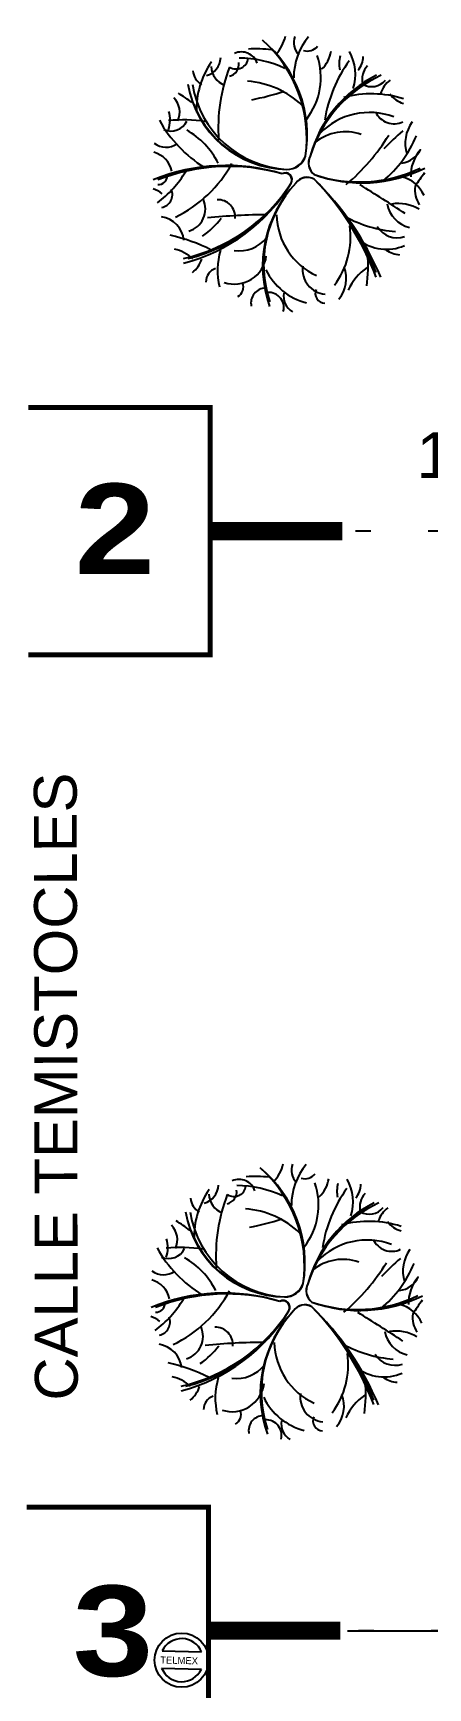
# Model space of a CAD drawing. Header units: millimetres. Extents: x -101 to 3415, y -52 to 1366.
# Drawn here: x 81.6 to 84.18, y 142.02 to 152.85 of the extents above; entities that cross this region are included whole.
import ezdxf
from ezdxf.enums import TextEntityAlignment as Align

# ---------------------------------------------------------------- set-up
doc = ezdxf.new("R2010")
doc.units = ezdxf.units.MM
doc.linetypes.add('XR EJES SUPERIORES$0$DASHDOT2', pattern=[0.5, 0.25, -0.125, 0, -0.125])
for name, color, linetype in [('00_ARQ', 8, 'Continuous'), ('XR EJES SUPERIORES$0$A-COTAS', 8, 'Continuous'), ('XR EJES SUPERIORES$0$A-EJES', 8, 'XR EJES SUPERIORES$0$DASHDOT2')]:
    doc.layers.add(name, color=color, linetype=linetype)
doc.styles.add('XR COLUMNAS SUPERIORES$0$XR BASES$0$XREF EJES$0$Standard', font='arial.ttf')
doc.styles.add('XR COLUMNAS SUPERIORES$0$XR COLUMNAS OFICINAS$0$XREF EJES$0$Standard', font='arial.ttf')
doc.styles.add('XR COLUMNAS SUPERIORES$0$XR PLANTA TIPO DE OFICINAS$0$XREF EJES$0$Standard', font='arial.ttf')
doc.styles.add('XR COLUMNAS SUPERIORES$0$XR SIMBOLOGIAS DE CORTES$0$XREF EJES$0$Standard', font='arial.ttf')
doc.styles.add('XR COLUMNAS$0$XR BASES$0$XREF EJES$0$Standard', font='arial.ttf')
doc.styles.add('XR COLUMNAS$0$XR COLUMNAS OFICINAS$0$XREF EJES$0$Standard', font='arial.ttf')
doc.styles.add('XR COLUMNAS$0$XR PLANTA TIPO DE OFICINAS$0$XREF EJES$0$Standard', font='arial.ttf')
doc.styles.add('XR COLUMNAS$0$XR SIMBOLOGIAS DE CORTES$0$XREF EJES$0$Standard', font='arial.ttf')
doc.styles.add('XR EJES SUPERIORES$0$protot1', font='')
doc.styles.add('XR EJES SUPERIORES$0$Standard', font='arial.ttf')
doc.styles.add('XR EJES SUPERIORES$0$XR BASES$0$XREF EJES$0$Standard', font='arial.ttf')
doc.styles.add('XR EJES SUPERIORES$0$XR COLUMNAS OFICINAS$0$XREF EJES$0$Standard', font='arial.ttf')
doc.styles.add('XR EJES SUPERIORES$0$XR PLANTA TIPO DE OFICINAS$0$XREF EJES$0$Standard', font='arial.ttf')
doc.styles.add('XR EJES SUPERIORES$0$XR SIMBOLOGIAS DE CORTES$0$XREF EJES$0$Standard', font='arial.ttf')
doc.styles.add('XR LINDERO N$0$MANOTEX1', font='MANOTEX1.shx')
doc.styles.add('XR LINDERO N$0$Standard', font='arial.ttf')
doc.styles.get('XR EJES SUPERIORES$0$protot1').set_extended_font_data('Arial Black')
doc.dimstyles.new('XR EJES SUPERIORES$0$PAÑOS50', dxfattribs={"dimscale": 0.5, "dimtxt": 0.6, "dimasz": 0.3, "dimexe": 0.18, "dimexo": 0.1, "dimgap": 0.09, "dimtad": 0, "dimtih": 1, "dimtoh": 1, "dimzin": 0, "dimdsep": 46, "dimtxsty": 'XR EJES SUPERIORES$0$Standard', "dimblk": 'XR EJES SUPERIORES$0$_ArchTick', "dimcen": 0.09, "dimclrd": 256, "dimclre": 256, "dimclrt": 2, "dimadec": 0, "dimazin": 0, "dimtfac": 1, "dimtix": 1, "dimtmove": 2, "dimatfit": 3, "dimldrblk": 'XR EJES SUPERIORES$0$_ArchTick', "dimfxl": 0.18, "dimtvp": 0.18, "dimtolj": 1, "dimtzin": 0, "dimarcsym": 0})
pattern_1 = [(45, (96.186, 103.677), (-6.73519, 6.73519), []), (45, (100.676, 103.677), (-6.73519, 6.73519), [])]

msp = doc.modelspace()

# ---------------------------------------------------------------- texts
at = {"layer": '00_ARQ', "color": 8, "style": 'XR LINDERO N$0$Standard'}
msp.add_text('CALLE TEMISTOCLES', height=0.28, rotation=90.1017, dxfattribs=at).set_placement((81.894, 143.902, -1130.497))

# ---------------------------------------------------------------- blocks, each defined once
blk = doc.blocks.new('XR LINDERO N$0$ARBOL14')
for points in [[(0.083, 0.129, 0.251969), (-0.217, 0.879)], [(0.083, 0.129, 0.259843), (-0.217, 0.879)], [(0.083, 0.129, 0.259843), (-0.217, 0.879)], [(0.083, 0.129, 0.267717), (-0.217, 0.879)], [(-0.127, 0.789, 0.125984), (-0.067, 0.909)], [(-0.007, 0.909, 0.275591), (0.023, 0.789)], [(0.083, 0.909, 0.173228), (-0.007, 0.639)], [(-0.577, 0.639, 0.330709), (-0.487, 0.759)], [(-0.427, 0.699, 0.559055), (-0.307, 0.759)], [(-0.247, 0.729, 0.433071), (-0.397, 0.789)], [(-0.067, 0.699, 0.110236), (-0.367, 0.759)], [(-0.157, 0.819, 0.03937), (-0.307, 0.819)], [(0.053, 0.819, 0.314961), (0.143, 0.849)], [(0.083, 0.369, 0.251969), (0.143, 0.789)], [(0.173, 0.699, 0.173228), (0.233, 0.819)], [(0.353, 0.759, 0.11811), (0.203, 0.369)], [(0.293, 0.789, 0.11811), (0.293, 0.699)], [(0.383, 0.579, 0.204724), (0.353, 0.819)], [(0.413, 0.699, 0.165354), (0.443, 0.789)], [(-0.667, 0.669, 0.228346), (-0.607, 0.579)], [(-0.547, 0.729, 0.15748), (-0.637, 0.399)], [(-0.547, 0.699, 0.307087), (-0.457, 0.579)], [(-0.427, 0.699, 0.110236), (-0.487, 0.219)], [(-0.427, 0.639, 0.385827), (-0.367, 0.729)], [(0.563, 0.669, 0.212598), (0.113, 0.129)], [(0.533, 0.669, 0.204724), (0.113, 0.129)], [(0.533, 0.669, 0.212598), (0.113, 0.129)], [(0.533, 0.669, 0.212598), (0.113, 0.129)], [(0.473, 0.729, 0.244094), (0.443, 0.609, 0.377953), (0.593, 0.639)], [(-0.697, 0.579, 0.354331), (-0.037, 0.039)], [(-0.697, 0.579, 0.354331), (-0.037, 0.039)], [(-0.697, 0.579, 0.362205), (-0.037, 0.039)], [(-0.667, 0.579, 0.354331), (-0.037, 0.039)], [(0.053, 0.459, 0.173228), (-0.307, 0.609)], [(-0.277, 0.489, 0.031496), (-0.067, 0.549)], [(0.713, 0.519, 0.141732), (0.323, 0.519)], [(0.623, 0.639, 0.15748), (0.563, 0.549)], [(0.623, 0.549, 0.173228), (0.713, 0.489)], [(-0.757, 0.339, 0.314961), (-0.787, 0.489)], [(-0.667, 0.459, 0.031496), (-0.757, 0.519)], [(-0.877, 0.339, 0.125984), (-0.577, 0.039)], [(-0.847, 0.279, 0.393701), (-0.697, 0.339)], [(-0.817, 0.279, 0.173228), (-0.817, 0.399)], [(-0.577, 0.339, 0.055118), (-0.817, 0.339)], [(0.653, 0.399, 0.299213), (0.173, 0.279)], [(0.533, 0.429, 0.417323), (0.713, 0.369)], [(0.773, 0.369, 0.228346), (0.743, 0.159)], [(-0.487, 0.069, 0.149606), (-0.697, 0.279)], [(0.443, 0.279, 0.259843), (0.143, 0.219)], [(0.353, -0.051, 0.07874), (0.623, 0.279)], [(0.713, 0.309, 0.023622), (0.593, 0.189)], [(0.593, -0.021, 0.125984), (0.803, 0.279)], [(-0.907, 0.189, 0.330709), (-0.757, 0.189)], [(-0.787, 0.009, 0.275591), (-0.907, 0.129)], [(-0.037, 0.039, 0.314961), (0.083, 0.129)], [(-0.037, 0.039, 0.322835), (0.083, 0.129)], [(-0.037, 0.039, 0.322835), (0.083, 0.129)], [(-0.037, 0.039, 0.330709), (0.083, 0.129)], [(0.113, 0.129, 0.354331), (0.143, 0.009)], [(0.113, 0.129, 0.362205), (0.143, 0.009)], [(0.113, 0.129, 0.362205), (0.143, 0.009)], [(0.113, 0.129, 0.370079), (0.143, 0.009)], [(0.713, 0.099, 0.244094), (0.833, 0.189, 0.188976), (0.773, 0.009)], [(-0.067, 0.009, 0.173228), (-0.907, -0.051)], [(-0.067, 0.009, 0.173228), (-0.907, -0.051)], [(-0.067, 0.009, 0.173228), (-0.907, -0.051)], [(-0.067, 0.009, 0.165354), (-0.877, -0.051)], [(-0.877, -0.201, 0.102362), (-0.697, 0.009)], [(-0.757, -0.291, 0.15748), (-0.397, 0.069)], [(-0.007, -0.051, 0.779528), (-0.067, 0.009)], [(-0.007, -0.051, 0.795276), (-0.067, 0.009)], [(-0.007, -0.051, 0.724409), (-0.067, 0.009)], [(-0.007, -0.051, 0.740157), (-0.067, 0.009)], [(0.143, 0.009, 0.204724), (0.863, 0.069)], [(0.143, 0.009, 0.204724), (0.863, 0.069)], [(0.143, 0.009, 0.19685), (0.833, 0.069)], [(0.143, 0.009, 0.204724), (0.833, 0.069)], [(0.863, -0.111, 0.23622), (0.713, 0.009)], [(0.863, 0.039, 0.015748), (0.803, -0.051, 0.173228), (0.833, -0.171)], [(-0.877, -0.081, 0.456693), (-0.817, -0.021)], [(-0.697, -0.591, 0.19685), (-0.007, -0.051)], [(-0.697, -0.561, 0.19685), (-0.007, -0.051)], [(-0.697, -0.561, 0.19685), (-0.007, -0.051)], [(-0.667, -0.561, 0.19685), (-0.007, -0.051)], [(0.023, -0.051, 0.283465), (-0.127, -0.861)], [(0.023, -0.051, 0.283465), (-0.127, -0.861)], [(0.023, -0.051, 0.283465), (-0.127, -0.861)], [(0.023, -0.051, 0.275591), (-0.127, -0.831)], [(0.143, -0.021, 0.401575), (0.023, -0.051)], [(0.143, -0.021, 0.401575), (0.023, -0.051)], [(0.143, -0.021, 0.385827), (0.023, -0.051)], [(0.143, -0.021, 0.393701), (0.023, -0.051)], [(0.593, -0.651, 0.102362), (0.143, -0.021)], [(0.563, -0.651, 0.102362), (0.143, -0.021)], [(0.563, -0.621, 0.102362), (0.143, -0.021)], [(0.563, -0.621, 0.102362), (0.143, -0.021)], [(0.743, -0.231, 0.007874), (0.443, -0.051)], [(-0.847, -0.141, 0.11811), (-0.907, -0.111)], [(-0.847, -0.231, 0.464567), (-0.787, -0.111)], [(-0.667, -0.381, 0.448819), (-0.577, -0.171)], [(-0.367, -0.291, 0.456693), (-0.487, -0.171)], [(0.623, -0.171, 0.291339), (0.773, -0.321)], [(0.833, -0.201, 0.181102), (0.653, -0.171)], [(-0.697, -0.441, 0.338583), (-0.847, -0.291)], [(-0.577, -0.411, 0.07874), (-0.457, -0.291)], [(-0.157, -0.261, 0.023622), (-0.547, -0.291)], [(-0.097, -0.261, 0.283465), (0.173, -0.651)], [(0.293, -0.711, 0.19685), (0.383, -0.321)], [(0.353, -0.261, 0.102362), (0.683, -0.351)], [(0.563, -0.321, 0.354331), (0.743, -0.381)], [(-0.517, -0.501, 0.062992), (-0.787, -0.411)], [(-0.367, -0.501, 0.259843), (-0.157, -0.411)], [(0.443, -0.411, 0.267717), (0.743, -0.441)], [(-0.637, -0.561, 0.133858), (-0.757, -0.501)], [(-0.457, -0.501, 0.133858), (-0.457, -0.741)], [(-0.427, -0.711, 0.472441), (-0.157, -0.531)], [(0.503, -0.711, 0.062992), (0.503, -0.501)], [(0.623, -0.471, 0.15748), (0.713, -0.501)], [(-0.637, -0.651, 0.149606), (-0.577, -0.561)], [(-0.487, -0.621, 0.314961), (-0.547, -0.711)], [(-0.157, -0.621, 0.220472), (0.113, -0.831)], [(0.083, -0.591, 0.433071), (0.233, -0.771)], [(0.323, -0.801, 0.275591), (0.353, -0.591)], [(0.503, -0.591, 0.141732), (0.383, -0.741)], [(-0.337, -0.801, 0.362205), (-0.307, -0.711)], [(-0.157, -0.741, 0.472441), (-0.247, -0.861)], [(0.173, -0.741, 0.527559), (0.233, -0.831)], [(-0.037, -0.891, 0.559055), (-0.157, -0.771)], [(-0.037, -0.771, 0.314961), (0.023, -0.891)]]:
    blk.add_lwpolyline(points, format="xyb")
blk = doc.blocks.new('XR LINDERO N$0$PTE')
for p, q in [((689.58, 377.18), (692.16, 377.18)), ((689.57, 376.05), (692.17, 376.05))]:
    blk.add_line(p, q)
blk.add_circle((690.87, 376.61), 1.77)
for start, end in [(24.0185, 155.9815), (203.0274, 336.9726)]:
    blk.add_arc((690.87, 376.61), 1.41, start, end)
at = {"style": 'XR LINDERO N$0$MANOTEX1'}
blk.add_text('TELMEX', height=0.461, dxfattribs=at).set_placement((689.47, 376.36))
blk = doc.blocks.new('XR COLUMNAS SUPERIORES$0$saddaa')
at = {"linetype": 'ByBlock'}
for p, q in [((8.267, 57.39), (8.267, 54.972)), ((7.058, 56.181), (9.475, 56.181))]:
    blk.add_line(p, q, dxfattribs=at)
blk.add_circle((8.267, 56.181), 0.608, dxfattribs=at)
blk = doc.blocks.new('XR COLUMNAS SUPERIORES')
h = blk.add_hatch()
h.set_pattern_fill('ANSI32', color=256)
h.set_pattern_definition(pattern_1)
h.paths.add_polyline_path([(749.751, 165.287), (749.901, 165.287), (749.901, 165.137), (749.751, 165.137)])
at = {"layer": '00_ARQ', "linetype": 'ByBlock'}
h = blk.add_hatch(color=256, dxfattribs=at)
h.dxf.hatch_style = 1
h.paths.add_polyline_path([(5.673, -0.493), (4.777, -0.493), (4.777, -0.193), (5.673, -0.193)])
h = blk.add_hatch(color=256, dxfattribs=at)
h.dxf.hatch_style = 1
h.paths.add_polyline_path([(9.073, -0.493), (8.176, -0.493), (8.176, -0.193), (9.073, -0.193)])
h = blk.add_hatch(color=256, dxfattribs=at)
h.dxf.hatch_style = 1
h.paths.add_polyline_path([(14.269, -0.493), (13.373, -0.493), (13.373, -0.193), (14.269, -0.193)])
h = blk.add_hatch(color=256, dxfattribs=at)
h.dxf.hatch_style = 1
h.paths.add_polyline_path([(19.828, -0.493), (18.931, -0.493), (18.931, -0.193), (19.828, -0.193)])
h = blk.add_hatch(color=256, dxfattribs=at)
h.dxf.hatch_style = 1
h.paths.add_polyline_path([(25.387, -0.493), (24.49, -0.493), (24.49, -0.193), (25.387, -0.193)])
h = blk.add_hatch(color=256, dxfattribs=at)
h.dxf.hatch_style = 1
h.paths.add_polyline_path([(5.673, -14.89), (4.777, -14.89), (4.777, -14.59), (5.673, -14.59)])
h = blk.add_hatch(color=256, dxfattribs=at)
h.dxf.hatch_style = 1
h.paths.add_polyline_path([(9.073, -14.89), (8.176, -14.89), (8.176, -14.59), (9.073, -14.59)])
h = blk.add_hatch(color=256, dxfattribs=at)
h.dxf.hatch_style = 1
h.paths.add_polyline_path([(14.269, -14.89), (13.373, -14.89), (13.373, -14.59), (14.269, -14.59)])
h = blk.add_hatch(color=256, dxfattribs=at)
h.dxf.hatch_style = 1
h.paths.add_polyline_path([(19.828, -14.89), (18.931, -14.89), (18.931, -14.59), (19.828, -14.59)])
h = blk.add_hatch(color=256, dxfattribs=at)
h.dxf.hatch_style = 1
h.paths.add_polyline_path([(25.387, -14.89), (24.49, -14.89), (24.49, -14.59), (25.387, -14.59)])
for points in [[(5.673, -0.493), (4.777, -0.493), (4.777, -0.193), (5.673, -0.193)], [(9.073, -0.493), (8.176, -0.493), (8.176, -0.193), (9.073, -0.193)], [(14.269, -0.493), (13.373, -0.493), (13.373, -0.193), (14.269, -0.193)], [(19.828, -0.493), (18.931, -0.493), (18.931, -0.193), (19.828, -0.193)], [(25.387, -0.493), (24.49, -0.493), (24.49, -0.193), (25.387, -0.193)], [(5.673, -14.89), (4.777, -14.89), (4.777, -14.59), (5.673, -14.59)], [(9.073, -14.89), (8.176, -14.89), (8.176, -14.59), (9.073, -14.59)], [(14.269, -14.89), (13.373, -14.89), (13.373, -14.59), (14.269, -14.59)], [(19.828, -14.89), (18.931, -14.89), (18.931, -14.59), (19.828, -14.59)], [(25.387, -14.89), (24.49, -14.89), (24.49, -14.59), (25.387, -14.59)]]:
    blk.add_lwpolyline(points, close=True, dxfattribs=at)
at = {"layer": '00_ARQ'}
blk.add_blockref('XR COLUMNAS SUPERIORES$0$saddaa', (-8.267, -56.181), dxfattribs=at)
blk.add_blockref('XR COLUMNAS SUPERIORES$0$saddaa', (-8.267, -56.181), dxfattribs=at)
at = {"char_height": 0.18, "attachment_point": 1}
for insert, style in [((3328.799, 1134.003), 'XR COLUMNAS SUPERIORES$0$XR PLANTA TIPO DE OFICINAS$0$XREF EJES$0$Standard'), ((2584.453, 995.366), 'XR COLUMNAS SUPERIORES$0$XR BASES$0$XREF EJES$0$Standard'), ((2584.453, 995.366), 'XR COLUMNAS SUPERIORES$0$XR SIMBOLOGIAS DE CORTES$0$XREF EJES$0$Standard'), ((2549.283, 964.622), 'XR COLUMNAS SUPERIORES$0$XR COLUMNAS OFICINAS$0$XREF EJES$0$Standard')]:
    blk.add_mtext('\\A1;', dxfattribs=dict(at, insert=insert, style=style))
blk = doc.blocks.new('XR EJES SUPERIORES$0$saddaa')
at = {"linetype": 'ByBlock'}
for p, q in [((8.267, 57.39), (8.267, 54.972)), ((7.058, 56.181), (9.475, 56.181))]:
    blk.add_line(p, q, dxfattribs=at)
blk.add_circle((8.267, 56.181), 0.608, dxfattribs=at)
blk = doc.blocks.new('XR EJES SUPERIORES$0$EJE_HOR')
at = {"color": 1, "linetype": 'Continuous', "const_width": 0.025}
blk.add_lwpolyline([(-0.6163, 0.9094), (-0.6163, 0.0048), (0.6163, 0.0048), (0.6163, 0.9094)], dxfattribs=at)
at = {"color": 2, "linetype": 'Continuous', "const_width": 0.09}
blk.add_lwpolyline([(0, 0), (0, -0.6522)], dxfattribs=at)
at = {"color": 4, "style": 'XR EJES SUPERIORES$0$protot1', "oblique": 360}
blk.add_attdef('EJE', text='', height=0.45, dxfattribs=at).set_placement((0, 0.2794), align=Align.CENTER)
blk = doc.blocks.new('XR EJES SUPERIORES$0$_ArchTick')
at = {"color": 0, "linetype": 'ByBlock', "const_width": 0.15}
blk.add_lwpolyline([(-0.5, -0.5), (0.5, 0.5)], dxfattribs=at)
blk = doc.blocks.new('*D35')
at = {"layer": 'Defpoints', "color": 0, "linetype": 'Continuous', "transparency": 16777216}
for p in [(-0.314, -0.343), (-0.867, -7.542), (-0.361, -7.542)]:
    blk.add_point(p, dxfattribs=at)
at = {"layer": 'XR EJES SUPERIORES$0$A-COTAS', "linetype": 'Continuous', "lineweight": -2, "transparency": 16777216}
for p, q in [((-0.364, -0.343), (-0.957, -0.343)), ((-0.867, -0.343), (-0.867, -3.744)), ((-0.867, -7.542), (-0.867, -4.141)), ((-0.411, -7.542), (-0.957, -7.542))]:
    blk.add_line(p, q, dxfattribs=at)
at = {"layer": 'XR EJES SUPERIORES$0$A-COTAS', "linetype": 'Continuous', "lineweight": -2, "transparency": 16777216, "xscale": 0.15, "yscale": 0.15, "zscale": 0.15}
for p, rotation in [((-0.867, -0.343), 90), ((-0.867, -7.542), 270)]:
    blk.add_blockref('XR EJES SUPERIORES$0$_ArchTick', p, dxfattribs=dict(at, rotation=rotation))
at = {"layer": 'XR EJES SUPERIORES$0$A-COTAS', "color": 2, "linetype": 'Continuous', "transparency": 16777216, "insert": (-0.867, -3.943), "char_height": 0.3, "attachment_point": 5, "style": 'XR EJES SUPERIORES$0$Standard'}
blk.add_mtext('\\A1;7.20', dxfattribs=at)
blk = doc.blocks.new('*D36')
at = {"layer": 'Defpoints', "color": 0, "linetype": 'Continuous', "transparency": 16777216}
for p in [(13.821, 0.657), (13.821, 0.657), (19.38, 0.657)]:
    blk.add_point(p, dxfattribs=at)
at = {"layer": 'XR EJES SUPERIORES$0$A-COTAS', "linetype": 'Continuous', "lineweight": -2, "transparency": 16777216}
for p, q in [((13.821, 0.707), (13.821, 0.747)), ((13.821, 0.657), (16.166, 0.657)), ((19.38, 0.657), (17.035, 0.657)), ((19.38, 0.707), (19.38, 0.747))]:
    blk.add_line(p, q, dxfattribs=at)
at = {"layer": 'XR EJES SUPERIORES$0$A-COTAS', "linetype": 'Continuous', "lineweight": -2, "transparency": 16777216, "xscale": 0.15, "yscale": 0.15, "zscale": 0.15, "rotation": 180}
blk.add_blockref('XR EJES SUPERIORES$0$_ArchTick', (13.821, 0.657), dxfattribs=at)
at = {"layer": 'XR EJES SUPERIORES$0$A-COTAS', "linetype": 'Continuous', "lineweight": -2, "transparency": 16777216, "xscale": 0.15, "yscale": 0.15, "zscale": 0.15}
blk.add_blockref('XR EJES SUPERIORES$0$_ArchTick', (19.38, 0.657), dxfattribs=at)
at = {"layer": 'XR EJES SUPERIORES$0$A-COTAS', "color": 2, "linetype": 'Continuous', "transparency": 16777216, "insert": (16.6, 0.712), "char_height": 0.3, "attachment_point": 5, "style": 'XR EJES SUPERIORES$0$Standard'}
blk.add_mtext('\\A1;5.56', dxfattribs=at)
blk = doc.blocks.new('*D37')
at = {"layer": 'Defpoints', "color": 0, "linetype": 'Continuous', "transparency": 16777216}
for p in [(30.418, 1.657), (30.418, 1.638), (0.155, 1.571)]:
    blk.add_point(p, dxfattribs=at)
at = {"layer": 'XR EJES SUPERIORES$0$A-COTAS', "linetype": 'Continuous', "lineweight": -2, "transparency": 16777216}
for p, q in [((0.155, 1.621), (0.155, 1.747)), ((30.418, 1.688), (30.418, 1.747)), ((0.155, 1.657), (14.735, 1.657)), ((30.418, 1.657), (15.837, 1.657))]:
    blk.add_line(p, q, dxfattribs=at)
at = {"layer": 'XR EJES SUPERIORES$0$A-COTAS', "linetype": 'Continuous', "lineweight": -2, "transparency": 16777216, "xscale": 0.15, "yscale": 0.15, "zscale": 0.15, "rotation": 180}
blk.add_blockref('XR EJES SUPERIORES$0$_ArchTick', (0.155, 1.657), dxfattribs=at)
at = {"layer": 'XR EJES SUPERIORES$0$A-COTAS', "linetype": 'Continuous', "lineweight": -2, "transparency": 16777216, "xscale": 0.15, "yscale": 0.15, "zscale": 0.15}
blk.add_blockref('XR EJES SUPERIORES$0$_ArchTick', (30.418, 1.657), dxfattribs=at)
at = {"layer": 'XR EJES SUPERIORES$0$A-COTAS', "color": 2, "linetype": 'Continuous', "transparency": 16777216, "insert": (15.286, 1.712), "char_height": 0.3, "attachment_point": 5, "style": 'XR EJES SUPERIORES$0$Standard'}
blk.add_mtext('\\A1;30.26', dxfattribs=at)
blk = doc.blocks.new('*D38')
at = {"layer": 'Defpoints', "color": 0, "linetype": 'Continuous', "transparency": 16777216}
for p in [(-1.291, -0.344), (-1.855, -14.741), (-1.467, -14.741)]:
    blk.add_point(p, dxfattribs=at)
at = {"layer": 'XR EJES SUPERIORES$0$A-COTAS', "linetype": 'Continuous', "lineweight": -2, "transparency": 16777216}
for p, q in [((-1.341, -0.344), (-1.945, -0.344)), ((-1.855, -0.344), (-1.855, -6.854)), ((-1.855, -14.741), (-1.855, -7.251)), ((-1.517, -14.741), (-1.945, -14.741))]:
    blk.add_line(p, q, dxfattribs=at)
at = {"layer": 'XR EJES SUPERIORES$0$A-COTAS', "linetype": 'Continuous', "lineweight": -2, "transparency": 16777216, "xscale": 0.15, "yscale": 0.15, "zscale": 0.15}
for p, rotation in [((-1.855, -0.344), 90), ((-1.855, -14.741), 270)]:
    blk.add_blockref('XR EJES SUPERIORES$0$_ArchTick', p, dxfattribs=dict(at, rotation=rotation))
at = {"layer": 'XR EJES SUPERIORES$0$A-COTAS', "color": 2, "linetype": 'Continuous', "transparency": 16777216, "insert": (-1.855, -7.053), "char_height": 0.3, "attachment_point": 5, "style": 'XR EJES SUPERIORES$0$Standard'}
blk.add_mtext('\\A1;14.40', dxfattribs=at)
blk = doc.blocks.new('*D39')
at = {"layer": 'Defpoints', "color": 0, "transparency": 16777216}
for p in [(8.625, 2.657), (8.625, 0.657), (13.821, 0.657)]:
    blk.add_point(p, dxfattribs=at)
at = {"layer": 'XR EJES SUPERIORES$0$A-COTAS', "lineweight": -2, "transparency": 16777216}
for p, q in [((8.625, 2.607), (8.625, 0.567)), ((8.625, 0.657), (10.789, 0.657)), ((13.821, 0.657), (11.657, 0.657)), ((13.821, 0.607), (13.821, 0.567))]:
    blk.add_line(p, q, dxfattribs=at)
at = {"layer": 'XR EJES SUPERIORES$0$A-COTAS', "lineweight": -2, "transparency": 16777216, "xscale": 0.15, "yscale": 0.15, "zscale": 0.15, "rotation": 180}
blk.add_blockref('XR EJES SUPERIORES$0$_ArchTick', (8.625, 0.657), dxfattribs=at)
at = {"layer": 'XR EJES SUPERIORES$0$A-COTAS', "lineweight": -2, "transparency": 16777216, "xscale": 0.15, "yscale": 0.15, "zscale": 0.15}
blk.add_blockref('XR EJES SUPERIORES$0$_ArchTick', (13.821, 0.657), dxfattribs=at)
at = {"layer": 'XR EJES SUPERIORES$0$A-COTAS', "color": 2, "transparency": 16777216, "insert": (11.223, 0.712), "char_height": 0.3, "attachment_point": 5, "style": 'XR EJES SUPERIORES$0$Standard'}
blk.add_mtext('\\A1;5.20', dxfattribs=at)
blk = doc.blocks.new('*D40')
at = {"layer": 'Defpoints', "color": 0, "transparency": 16777216}
for p in [(-0.361, -7.542), (-2.88, -14.741), (-0.867, -14.741)]:
    blk.add_point(p, dxfattribs=at)
at = {"layer": 'XR EJES SUPERIORES$0$A-COTAS', "lineweight": -2, "transparency": 16777216}
for p, q in [((-0.411, -7.542), (-0.957, -7.542)), ((-0.867, -7.542), (-0.867, -10.943)), ((-0.867, -14.741), (-0.867, -11.34)), ((-2.83, -14.741), (-0.777, -14.741))]:
    blk.add_line(p, q, dxfattribs=at)
at = {"layer": 'XR EJES SUPERIORES$0$A-COTAS', "lineweight": -2, "transparency": 16777216, "xscale": 0.15, "yscale": 0.15, "zscale": 0.15}
for p, rotation in [((-0.867, -7.542), 90), ((-0.867, -14.741), 270)]:
    blk.add_blockref('XR EJES SUPERIORES$0$_ArchTick', p, dxfattribs=dict(at, rotation=rotation))
at = {"layer": 'XR EJES SUPERIORES$0$A-COTAS', "color": 2, "transparency": 16777216, "insert": (-0.867, -11.142), "char_height": 0.3, "attachment_point": 5, "style": 'XR EJES SUPERIORES$0$Standard'}
blk.add_mtext('\\A1;7.20', dxfattribs=at)
blk = doc.blocks.new('*D41')
at = {"layer": 'Defpoints', "color": 0, "transparency": 16777216}
for p in [(0.149, 0.657), (0.149, 0.439), (5.225, 0.159)]:
    blk.add_point(p, dxfattribs=at)
at = {"layer": 'XR EJES SUPERIORES$0$A-COTAS', "lineweight": -2, "transparency": 16777216}
for p, q in [((0.149, 0.489), (0.149, 0.747)), ((0.149, 0.657), (2.252, 0.657)), ((5.225, 0.657), (3.122, 0.657)), ((5.225, 0.209), (5.225, 0.747))]:
    blk.add_line(p, q, dxfattribs=at)
at = {"layer": 'XR EJES SUPERIORES$0$A-COTAS', "lineweight": -2, "transparency": 16777216, "xscale": 0.15, "yscale": 0.15, "zscale": 0.15, "rotation": 180}
blk.add_blockref('XR EJES SUPERIORES$0$_ArchTick', (0.149, 0.657), dxfattribs=at)
at = {"layer": 'XR EJES SUPERIORES$0$A-COTAS', "lineweight": -2, "transparency": 16777216, "xscale": 0.15, "yscale": 0.15, "zscale": 0.15}
blk.add_blockref('XR EJES SUPERIORES$0$_ArchTick', (5.225, 0.657), dxfattribs=at)
at = {"layer": 'XR EJES SUPERIORES$0$A-COTAS', "color": 2, "transparency": 16777216, "insert": (2.687, 0.712), "char_height": 0.3, "attachment_point": 5, "style": 'XR EJES SUPERIORES$0$Standard'}
blk.add_mtext('\\A1;5.08', dxfattribs=at)
blk = doc.blocks.new('*D42')
at = {"layer": 'Defpoints', "color": 0, "transparency": 16777216}
for p in [(5.225, 0.657), (5.225, 0.657), (8.625, 0.185)]:
    blk.add_point(p, dxfattribs=at)
at = {"layer": 'XR EJES SUPERIORES$0$A-COTAS', "lineweight": -2, "transparency": 16777216}
for p, q in [((5.225, 0.707), (5.225, 0.747)), ((5.225, 0.657), (6.491, 0.657)), ((8.625, 0.657), (7.359, 0.657)), ((8.625, 0.235), (8.625, 0.747))]:
    blk.add_line(p, q, dxfattribs=at)
at = {"layer": 'XR EJES SUPERIORES$0$A-COTAS', "lineweight": -2, "transparency": 16777216, "xscale": 0.15, "yscale": 0.15, "zscale": 0.15, "rotation": 180}
blk.add_blockref('XR EJES SUPERIORES$0$_ArchTick', (5.225, 0.657), dxfattribs=at)
at = {"layer": 'XR EJES SUPERIORES$0$A-COTAS', "lineweight": -2, "transparency": 16777216, "xscale": 0.15, "yscale": 0.15, "zscale": 0.15}
blk.add_blockref('XR EJES SUPERIORES$0$_ArchTick', (8.625, 0.657), dxfattribs=at)
at = {"layer": 'XR EJES SUPERIORES$0$A-COTAS', "color": 2, "transparency": 16777216, "insert": (6.925, 0.712), "char_height": 0.3, "attachment_point": 5, "style": 'XR EJES SUPERIORES$0$Standard'}
blk.add_mtext('\\A1;3.40', dxfattribs=at)
blk = doc.blocks.new('*D43')
at = {"layer": 'Defpoints', "color": 0, "transparency": 16777216}
for p in [(19.38, 0.657), (19.38, 0.657), (24.938, 0.185)]:
    blk.add_point(p, dxfattribs=at)
at = {"layer": 'XR EJES SUPERIORES$0$A-COTAS', "lineweight": -2, "transparency": 16777216}
for p, q in [((19.38, 0.707), (19.38, 0.747)), ((19.38, 0.657), (21.725, 0.657)), ((24.938, 0.657), (22.594, 0.657)), ((24.938, 0.235), (24.938, 0.747))]:
    blk.add_line(p, q, dxfattribs=at)
at = {"layer": 'XR EJES SUPERIORES$0$A-COTAS', "lineweight": -2, "transparency": 16777216, "xscale": 0.15, "yscale": 0.15, "zscale": 0.15, "rotation": 180}
blk.add_blockref('XR EJES SUPERIORES$0$_ArchTick', (19.38, 0.657), dxfattribs=at)
at = {"layer": 'XR EJES SUPERIORES$0$A-COTAS', "lineweight": -2, "transparency": 16777216, "xscale": 0.15, "yscale": 0.15, "zscale": 0.15}
blk.add_blockref('XR EJES SUPERIORES$0$_ArchTick', (24.938, 0.657), dxfattribs=at)
at = {"layer": 'XR EJES SUPERIORES$0$A-COTAS', "color": 2, "transparency": 16777216, "insert": (22.159, 0.712), "char_height": 0.3, "attachment_point": 5, "style": 'XR EJES SUPERIORES$0$Standard'}
blk.add_mtext('\\A1;5.56', dxfattribs=at)
blk = doc.blocks.new('*D44')
at = {"layer": 'Defpoints', "color": 0, "transparency": 16777216}
for p in [(30.423, 0.657), (24.938, 0.235), (30.423, 0.297)]:
    blk.add_point(p, dxfattribs=at)
at = {"layer": 'XR EJES SUPERIORES$0$A-COTAS', "lineweight": -2, "transparency": 16777216}
for p, q in [((24.938, 0.285), (24.938, 0.747)), ((24.938, 0.657), (27.246, 0.657)), ((30.423, 0.657), (28.116, 0.657)), ((30.423, 0.347), (30.423, 0.747))]:
    blk.add_line(p, q, dxfattribs=at)
at = {"layer": 'XR EJES SUPERIORES$0$A-COTAS', "lineweight": -2, "transparency": 16777216, "xscale": 0.15, "yscale": 0.15, "zscale": 0.15, "rotation": 180}
blk.add_blockref('XR EJES SUPERIORES$0$_ArchTick', (24.938, 0.657), dxfattribs=at)
at = {"layer": 'XR EJES SUPERIORES$0$A-COTAS', "lineweight": -2, "transparency": 16777216, "xscale": 0.15, "yscale": 0.15, "zscale": 0.15}
blk.add_blockref('XR EJES SUPERIORES$0$_ArchTick', (30.423, 0.657), dxfattribs=at)
at = {"layer": 'XR EJES SUPERIORES$0$A-COTAS', "color": 2, "transparency": 16777216, "insert": (27.681, 0.712), "char_height": 0.3, "attachment_point": 5, "style": 'XR EJES SUPERIORES$0$Standard'}
blk.add_mtext('\\A1;5.48', dxfattribs=at)
blk = doc.blocks.new('XR COLUMNAS$0$saddaa')
at = {"linetype": 'ByBlock'}
for p, q in [((8.267, 57.39), (8.267, 54.972)), ((7.058, 56.181), (9.475, 56.181))]:
    blk.add_line(p, q, dxfattribs=at)
blk.add_circle((8.267, 56.181), 0.608, dxfattribs=at)
blk = doc.blocks.new('XR COLUMNAS')
h = blk.add_hatch()
h.set_pattern_fill('ANSI32', color=256)
h.set_pattern_definition(pattern_1)
h.paths.add_polyline_path([(749.751, 165.287), (749.901, 165.287), (749.901, 165.137), (749.751, 165.137)])
at = {"layer": '00_ARQ', "linetype": 'ByBlock'}
h = blk.add_hatch(color=256, dxfattribs=at)
h.dxf.hatch_style = 1
h.paths.add_polyline_path([(0.896, -0.493), (0, -0.493), (0, -0.193), (0.896, -0.193)])
h = blk.add_hatch(color=256, dxfattribs=at)
h.dxf.hatch_style = 1
h.paths.add_polyline_path([(5.673, -0.493), (4.777, -0.493), (4.777, -0.193), (5.673, -0.193)])
h = blk.add_hatch(color=256, dxfattribs=at)
h.dxf.hatch_style = 1
h.paths.add_polyline_path([(9.073, -0.493), (8.176, -0.493), (8.176, -0.193), (9.073, -0.193)])
h = blk.add_hatch(color=256, dxfattribs=at)
h.dxf.hatch_style = 1
h.paths.add_polyline_path([(14.269, -0.493), (13.373, -0.493), (13.373, -0.193), (14.269, -0.193)])
h = blk.add_hatch(color=256, dxfattribs=at)
h.dxf.hatch_style = 1
h.paths.add_polyline_path([(19.828, -0.493), (18.931, -0.493), (18.931, -0.193), (19.828, -0.193)])
h = blk.add_hatch(color=256, dxfattribs=at)
h.dxf.hatch_style = 1
h.paths.add_polyline_path([(25.387, -0.493), (24.49, -0.493), (24.49, -0.193), (25.387, -0.193)])
h = blk.add_hatch(color=256, dxfattribs=at)
h.dxf.hatch_style = 1
h.paths.add_polyline_path([(30.575, -0.493), (29.679, -0.493), (29.679, -0.193), (30.575, -0.193)])
h = blk.add_hatch(color=256, dxfattribs=at)
h.dxf.hatch_style = 1
h.paths.add_polyline_path([(-0.016, -7.975), (-0.014, -7.078), (0.286, -7.079), (0.284, -7.975)])
h = blk.add_hatch(color=256, dxfattribs=at)
h.dxf.hatch_style = 1
h.paths.add_polyline_path([(30.298, -7.975), (30.295, -7.078), (30.595, -7.078), (30.598, -7.975)])
h = blk.add_hatch(color=256, dxfattribs=at)
h.dxf.hatch_style = 1
h.paths.add_polyline_path([(26.212, -9.548), (27.112, -9.548), (27.112, -9.748), (26.212, -9.748)])
h = blk.add_hatch(color=256, dxfattribs=at)
h.dxf.hatch_style = 1
h.paths.add_polyline_path([(26.212, -9.548), (27.112, -9.548), (27.112, -9.748), (26.212, -9.748)])
h = blk.add_hatch(color=256, dxfattribs=at)
h.dxf.hatch_style = 1
h.paths.add_polyline_path([(0.866, -14.89), (-0.031, -14.89), (-0.031, -14.59), (0.866, -14.59)])
h = blk.add_hatch(color=256, dxfattribs=at)
h.dxf.hatch_style = 1
h.paths.add_polyline_path([(5.673, -14.89), (4.777, -14.89), (4.777, -14.59), (5.673, -14.59)])
h = blk.add_hatch(color=256, dxfattribs=at)
h.dxf.hatch_style = 1
h.paths.add_polyline_path([(9.073, -14.89), (8.176, -14.89), (8.176, -14.59), (9.073, -14.59)])
h = blk.add_hatch(color=256, dxfattribs=at)
h.dxf.hatch_style = 1
h.paths.add_polyline_path([(14.269, -14.89), (13.373, -14.89), (13.373, -14.59), (14.269, -14.59)])
h = blk.add_hatch(color=256, dxfattribs=at)
h.dxf.hatch_style = 1
h.paths.add_polyline_path([(19.828, -14.89), (18.931, -14.89), (18.931, -14.59), (19.828, -14.59)])
h = blk.add_hatch(color=256, dxfattribs=at)
h.dxf.hatch_style = 1
h.paths.add_polyline_path([(25.387, -14.89), (24.49, -14.89), (24.49, -14.59), (25.387, -14.59)])
h = blk.add_hatch(color=256, dxfattribs=at)
h.dxf.hatch_style = 1
h.paths.add_polyline_path([(30.618, -14.89), (29.721, -14.89), (29.721, -14.59), (30.618, -14.59)])
for points in [[(0.896, -0.493), (0, -0.493), (0, -0.193), (0.896, -0.193)], [(5.673, -0.493), (4.777, -0.493), (4.777, -0.193), (5.673, -0.193)], [(9.073, -0.493), (8.176, -0.493), (8.176, -0.193), (9.073, -0.193)], [(14.269, -0.493), (13.373, -0.493), (13.373, -0.193), (14.269, -0.193)], [(19.828, -0.493), (18.931, -0.493), (18.931, -0.193), (19.828, -0.193)], [(25.387, -0.493), (24.49, -0.493), (24.49, -0.193), (25.387, -0.193)], [(30.575, -0.493), (29.679, -0.493), (29.679, -0.193), (30.575, -0.193)], [(-0.016, -7.975), (-0.014, -7.078), (0.286, -7.079), (0.284, -7.975)], [(26.212, -9.548), (27.112, -9.548), (27.112, -9.748), (26.212, -9.748)], [(0.866, -14.89), (-0.031, -14.89), (-0.031, -14.59), (0.866, -14.59)], [(5.673, -14.89), (4.777, -14.89), (4.777, -14.59), (5.673, -14.59)], [(9.073, -14.89), (8.176, -14.89), (8.176, -14.59), (9.073, -14.59)], [(14.269, -14.89), (13.373, -14.89), (13.373, -14.59), (14.269, -14.59)], [(19.828, -14.89), (18.931, -14.89), (18.931, -14.59), (19.828, -14.59)], [(25.387, -14.89), (24.49, -14.89), (24.49, -14.59), (25.387, -14.59)], [(30.618, -14.89), (29.721, -14.89), (29.721, -14.59), (30.618, -14.59)]]:
    blk.add_lwpolyline(points, close=True, dxfattribs=at)
blk.add_lwpolyline([(30.295, -7.078), (30.595, -7.078), (30.598, -7.975), (30.298, -7.975), (30.295, -7.078)], dxfattribs=at)
at = {"layer": '00_ARQ'}
blk.add_blockref('XR COLUMNAS$0$saddaa', (-8.267, -56.181), dxfattribs=at)
at = {"char_height": 0.18, "attachment_point": 1}
for insert, style in [((3328.799, 1134.003), 'XR COLUMNAS$0$XR PLANTA TIPO DE OFICINAS$0$XREF EJES$0$Standard'), ((2584.453, 995.366), 'XR COLUMNAS$0$XR BASES$0$XREF EJES$0$Standard'), ((2584.453, 995.366), 'XR COLUMNAS$0$XR SIMBOLOGIAS DE CORTES$0$XREF EJES$0$Standard'), ((2549.283, 964.622), 'XR COLUMNAS$0$XR COLUMNAS OFICINAS$0$XREF EJES$0$Standard')]:
    blk.add_mtext('\\A1;', dxfattribs=dict(at, insert=insert, style=style))
blk = doc.blocks.new('XR EJES SUPERIORES')
h = blk.add_hatch()
h.set_pattern_fill('ANSI32', color=256)
h.set_pattern_definition(pattern_1)
h.paths.add_polyline_path([(749.751, 165.287), (749.901, 165.287), (749.901, 165.137), (749.751, 165.137)])
at = {"layer": 'XR EJES SUPERIORES$0$A-EJES', "color": 251, "linetype": 'XR EJES SUPERIORES$0$DASHDOT2', "ltscale": 3}
for p, q in [((0.12, -14.74), (0.155, 2.657)), ((5.225, -14.741), (5.225, 2.657)), ((8.625, -14.741), (8.625, 2.657)), ((13.821, -14.741), (13.821, 2.657)), ((19.38, -14.74), (19.38, 2.657)), ((24.938, -14.74), (24.938, 2.657)), ((30.467, -14.74), (30.415, 2.657)), ((30.426, -0.343), (-2.851, -0.344)), ((30.447, -7.541), (-2.865, -7.548)), ((30.467, -14.74), (-2.88, -14.741))]:
    blk.add_line(p, q, dxfattribs=at)
blk.add_blockref('XR EJES SUPERIORES$0$saddaa', (-8.267, -56.181))
at = {"layer": 'XR EJES SUPERIORES$0$A-EJES'}
ref = blk.add_blockref('XR EJES SUPERIORES$0$EJE_HOR', (0.16, 3.513), dxfattribs=dict(at, xscale=1.3125, yscale=1.3125, zscale=1.3125))
ref.add_attrib('EJE', 'A', dxfattribs={"layer": '0', "color": 4, "height": 0.591, "style": 'XR EJES SUPERIORES$0$protot1'}).set_placement((0.16, 3.88), align=Align.CENTER)
ref = blk.add_blockref('XR EJES SUPERIORES$0$EJE_HOR', (5.225, 3.513), dxfattribs=dict(at, xscale=1.3125, yscale=1.3125, zscale=1.3125))
ref.add_attrib('EJE', 'B', dxfattribs={"layer": '0', "color": 4, "height": 0.591, "style": 'XR EJES SUPERIORES$0$protot1'}).set_placement((5.225, 3.88), align=Align.CENTER)
ref = blk.add_blockref('XR EJES SUPERIORES$0$EJE_HOR', (8.625, 3.513), dxfattribs=dict(at, xscale=1.3125, yscale=1.3125, zscale=1.3125))
ref.add_attrib('EJE', 'C', dxfattribs={"layer": '0', "color": 4, "height": 0.591, "style": 'XR EJES SUPERIORES$0$protot1'}).set_placement((8.625, 3.88), align=Align.CENTER)
ref = blk.add_blockref('XR EJES SUPERIORES$0$EJE_HOR', (13.821, 3.513), dxfattribs=dict(at, xscale=1.3125, yscale=1.3125, zscale=1.3125))
ref.add_attrib('EJE', 'D', dxfattribs={"layer": '0', "color": 4, "height": 0.591, "style": 'XR EJES SUPERIORES$0$protot1'}).set_placement((13.821, 3.88), align=Align.CENTER)
ref = blk.add_blockref('XR EJES SUPERIORES$0$EJE_HOR', (19.38, 3.513), dxfattribs=dict(at, xscale=1.3125, yscale=1.3125, zscale=1.3125))
ref.add_attrib('EJE', 'E', dxfattribs={"layer": '0', "color": 4, "height": 0.591, "style": 'XR EJES SUPERIORES$0$protot1'}).set_placement((19.38, 3.88), align=Align.CENTER)
ref = blk.add_blockref('XR EJES SUPERIORES$0$EJE_HOR', (24.938, 3.513), dxfattribs=dict(at, xscale=1.3125, yscale=1.3125, zscale=1.3125))
ref.add_attrib('EJE', 'F', dxfattribs={"layer": '0', "color": 4, "height": 0.591, "style": 'XR EJES SUPERIORES$0$protot1'}).set_placement((24.938, 3.88), align=Align.CENTER)
ref = blk.add_blockref('XR EJES SUPERIORES$0$EJE_HOR', (30.415, 3.513), dxfattribs=dict(at, xscale=1.3125, yscale=1.3125, zscale=1.3125))
ref.add_attrib('EJE', 'G', dxfattribs={"layer": '0', "color": 4, "height": 0.591, "style": 'XR EJES SUPERIORES$0$protot1'}).set_placement((30.415, 3.88), align=Align.CENTER)
ref = blk.add_blockref('XR EJES SUPERIORES$0$EJE_HOR', (-3.707, -0.344), dxfattribs=dict(at, xscale=1.3125, yscale=1.3125, zscale=1.3125, rotation=90))
ref.add_attrib('EJE', '1', dxfattribs={"layer": '0', "color": 4, "height": 0.591, "style": 'XR EJES SUPERIORES$0$protot1'}).set_placement((-4.074, -0.344), align=Align.MIDDLE_RIGHT)
ref = blk.add_blockref('XR EJES SUPERIORES$0$EJE_HOR', (-3.72, -7.548), dxfattribs=dict(at, xscale=-1.3125, yscale=1.3125, zscale=1.3125, rotation=90))
ref.add_attrib('EJE', '2', dxfattribs={"layer": '0', "color": 4, "height": 0.591, "style": 'XR EJES SUPERIORES$0$protot1'}).set_placement((-4.086, -7.533), align=Align.MIDDLE_RIGHT)
ref = blk.add_blockref('XR EJES SUPERIORES$0$EJE_HOR', (-3.732, -14.741), dxfattribs=dict(at, xscale=1.3125, yscale=1.3125, zscale=1.3125, rotation=90))
ref.add_attrib('EJE', '3', dxfattribs={"layer": '0', "color": 4, "height": 0.591, "style": 'XR EJES SUPERIORES$0$protot1'}).set_placement((-4.099, -14.741), align=Align.MIDDLE_RIGHT)
at = {"char_height": 0.18, "attachment_point": 1}
for insert, style in [((3328.799, 1134.003), 'XR EJES SUPERIORES$0$XR PLANTA TIPO DE OFICINAS$0$XREF EJES$0$Standard'), ((2584.453, 995.366), 'XR EJES SUPERIORES$0$XR BASES$0$XREF EJES$0$Standard'), ((2584.453, 995.366), 'XR EJES SUPERIORES$0$XR SIMBOLOGIAS DE CORTES$0$XREF EJES$0$Standard'), ((2549.283, 964.622), 'XR EJES SUPERIORES$0$XR COLUMNAS OFICINAS$0$XREF EJES$0$Standard')]:
    blk.add_mtext('\\A1;', dxfattribs=dict(at, insert=insert, style=style))
at = {"layer": 'XR EJES SUPERIORES$0$A-COTAS'}
for base, p1, p2, picture, middle in [((8.625, 0.657), (13.821, 0.657), (8.625, 2.657), '*D39', (11.223, 0.712)), ((0.149, 0.657), (5.225, 0.159), (0.149, 0.439), '*D41', (2.687, 0.712)), ((5.225, 0.657), (8.625, 0.185), (5.225, 0.657), '*D42', (6.925, 0.712)), ((19.38, 0.657), (24.938, 0.185), (19.38, 0.657), '*D43', (22.159, 0.712)), ((30.4231, 0.6571), (24.9385, 0.235), (30.4231, 0.2965), '*D44', (27.6808, 0.7123))]:
    dim = blk.add_linear_dim(base=base, p1=p1, p2=p2, dimstyle='XR EJES SUPERIORES$0$PAÑOS50', dxfattribs=at)
    dim.commit()
    dim.dimension.update_dxf_attribs({"geometry": picture, "text_midpoint": middle})
at = {"layer": 'XR EJES SUPERIORES$0$A-COTAS', "linetype": 'Continuous'}
for base, p1, p2, picture, middle in [((30.418, 1.657), (0.155, 1.571), (30.418, 1.638), '*D37', (15.286, 1.712)), ((13.821, 0.657), (19.38, 0.657), (13.821, 0.657), '*D36', (16.6, 0.712))]:
    dim = blk.add_linear_dim(base=base, p1=p1, p2=p2, dimstyle='XR EJES SUPERIORES$0$PAÑOS50', dxfattribs=at)
    dim.commit()
    dim.dimension.update_dxf_attribs({"geometry": picture, "text_midpoint": middle})
dim = blk.add_linear_dim(base=(-1.855, -14.741), p1=(-1.291, -0.344), p2=(-1.467, -14.741), angle=90, dimstyle='XR EJES SUPERIORES$0$PAÑOS50', dxfattribs=at)
dim.commit()
dim.dimension.update_dxf_attribs({"geometry": '*D38', "text_midpoint": (-1.855, -7.053), "dimtype": 128})
dim = blk.add_linear_dim(base=(-0.867, -7.542), p1=(-0.314, -0.343), p2=(-0.361, -7.542), angle=90, dimstyle='XR EJES SUPERIORES$0$PAÑOS50', dxfattribs=at)
dim.commit()
dim.dimension.update_dxf_attribs({"geometry": '*D35', "text_midpoint": (-0.867, -3.943)})
at = {"layer": 'XR EJES SUPERIORES$0$A-COTAS'}
dim = blk.add_linear_dim(base=(-0.867, -14.741), p1=(-0.361, -7.542), p2=(-2.88, -14.741), angle=90, dimstyle='XR EJES SUPERIORES$0$PAÑOS50', dxfattribs=at)
dim.commit()
dim.dimension.update_dxf_attribs({"geometry": '*D40', "text_midpoint": (-0.867, -11.142)})

# ---------------------------------------------------------------- block references
at = {"layer": '00_ARQ'}
for name, p in [('XR EJES SUPERIORES', (8.08, 157.137)), ('XR COLUMNAS SUPERIORES', (8.08, 157.137)), ('XR EJES SUPERIORES', (86.485, 157.137)), ('XR COLUMNAS SUPERIORES', (8.08, 102.96)), ('XR EJES SUPERIORES', (8.009, 75.892, -0.724)), ('XR COLUMNAS SUPERIORES', (8.009, 75.892, -0.724)), ('XR EJES SUPERIORES', (86.413, 75.892, -0.724)), ('XR COLUMNAS', (7.939, 48.623, -0.724)), ('XR COLUMNAS', (7.868, 21.455, -1.086))]:
    msp.add_blockref(name, p, dxfattribs=at)
at = {"layer": '00_ARQ', "rotation": 358.5859610154029}
for p in [(83.295, 151.916, -1.387), (83.28, 144.54, -1.482)]:
    msp.add_blockref('XR LINDERO N$0$ARBOL14', p, dxfattribs=at)
at = {"layer": '00_ARQ', "xscale": 0.1000000000000091, "yscale": 0.1000000000000091, "zscale": 0.1000000000000091, "rotation": 358.5859610153998}
msp.add_blockref('XR LINDERO N$0$PTE', (12.577, 106.259, -1.43), dxfattribs=at)

msp.set_redraw_order([(e.dxf.handle, doc.entitydb.next_handle()) for e in msp.query("TEXT MTEXT ATTDEF DIMENSION ARC_DIMENSION")])  # texts and dimensions are drawn at this point

doc.saveas('drawing.dxf')
